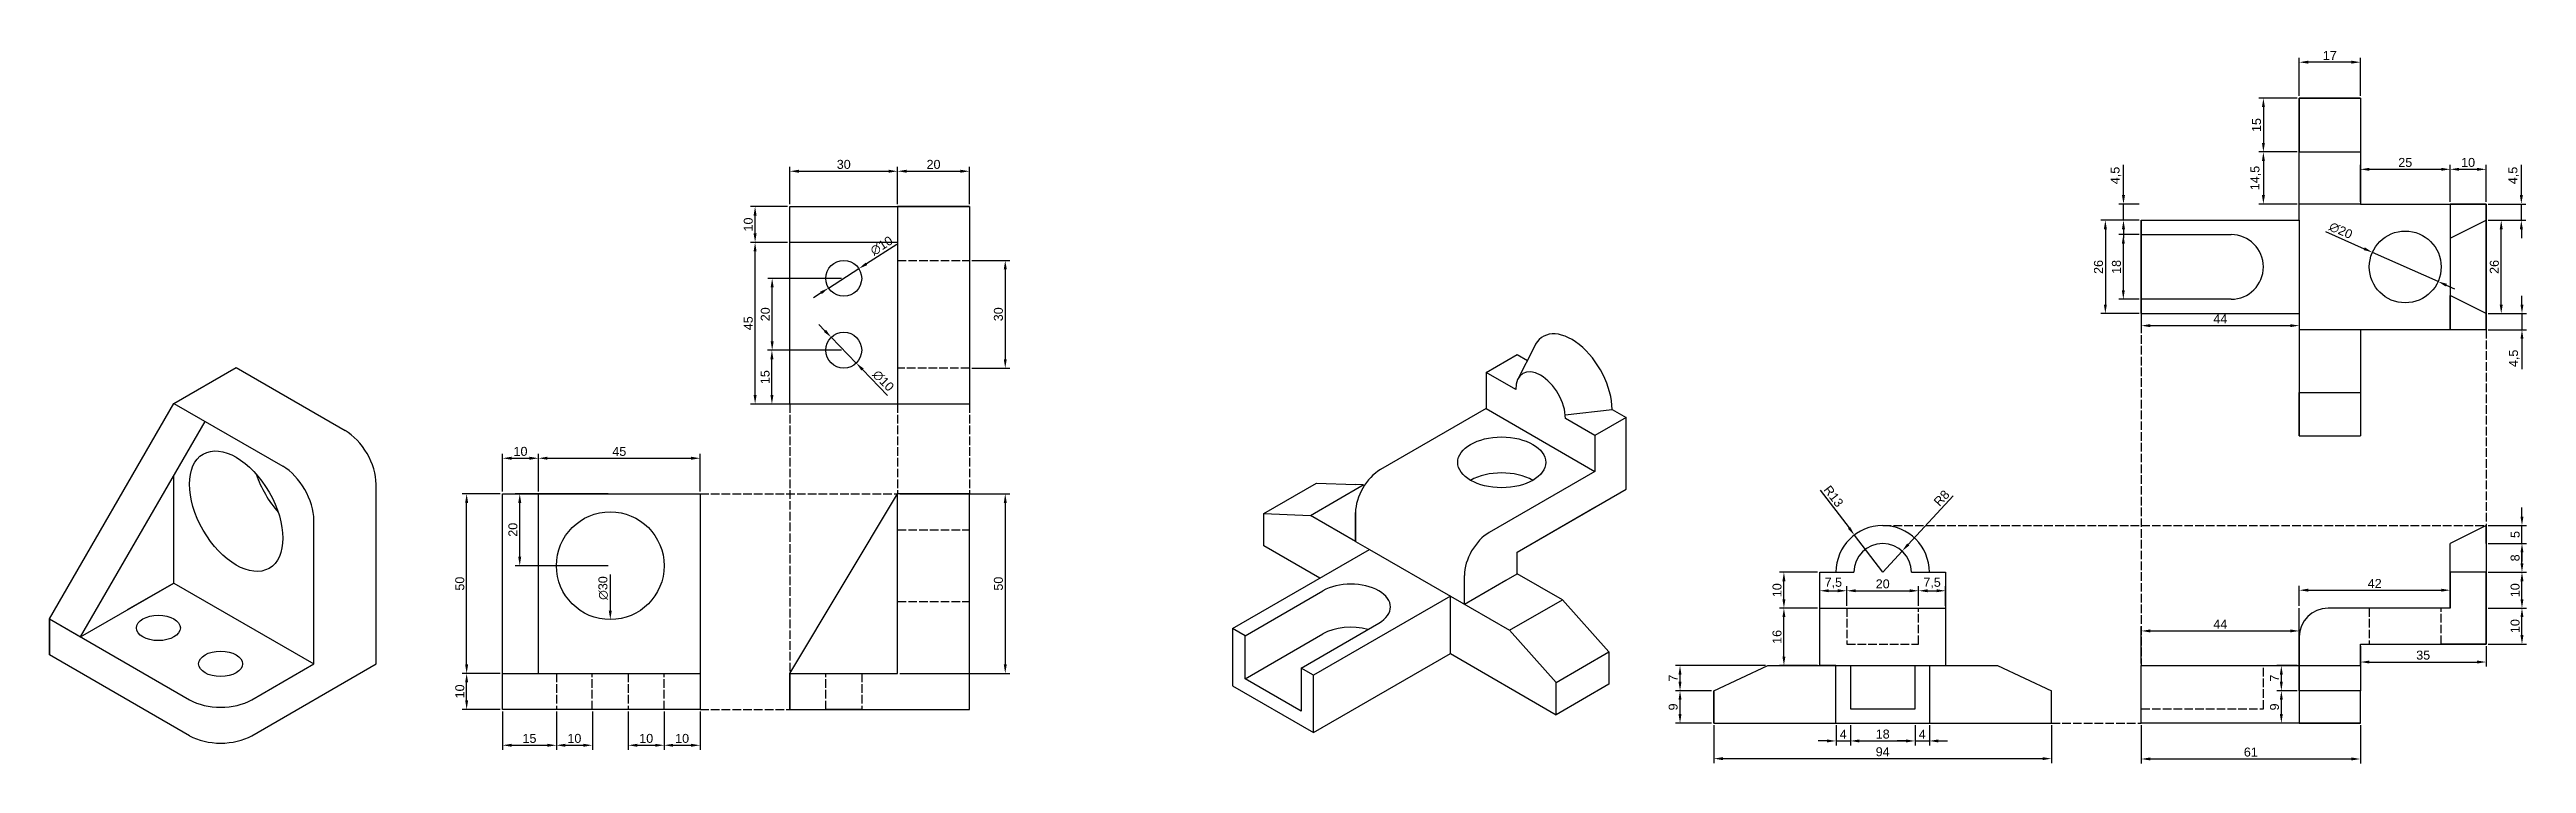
# Model space of a CAD drawing. Header units: millimetres. Extents: x 1615 to 2304, y 1947 to 2146.
import ezdxf

# ---------------------------------------------------------------- set-up
doc = ezdxf.new("R2010")
doc.units = ezdxf.units.MM
doc.header["$LTSCALE"] = 0.2
doc.linetypes.add('ACAD_ISO02W100', pattern=[15, 12, -3])
doc.layers.add('Acotaciones', color=90, linetype='Continuous')
doc.styles.get("Standard").update_dxf_attribs({"font": 'arial.ttf'})
doc.dimstyles.new('ISO-25', dxfattribs={"dimtxt": 2.5, "dimasz": 2.5, "dimexe": 1.25, "dimexo": 0.625, "dimtad": 1, "dimtxsty": 'Standard', "dimcen": 2.5, "dimadec": 0, "dimazin": 0, "dimtfac": 1, "dimtmove": 0, "dimatfit": 3, "dimfxl": 1, "dimarcsym": 0})

msp = doc.modelspace()

# ---------------------------------------------------------------- blocks, each defined once
blk = doc.blocks.new('*D4')
at = {"layer": 'Acotaciones', "color": 0, "lineweight": -2, "transparency": 16777216}
for p, q in [((1820.72, 2103.11), (1820.72, 2113.55)), ((1823.22, 2112.3), (1848.22, 2112.3)), ((1850.72, 2103.11), (1850.72, 2113.55))]:
    blk.add_line(p, q, dxfattribs=at)
at = {"layer": 'Acotaciones', "color": 0, "transparency": 16777216}
for points in [[(1823.22, 2112.72), (1823.22, 2111.89), (1820.72, 2112.3)], [(1848.22, 2112.72), (1848.22, 2111.89), (1850.72, 2112.3)]]:
    blk.add_solid(points, dxfattribs=at)
at = {"layer": 'Defpoints', "color": 0, "transparency": 16777216}
for p in [(1850.72, 2112.3), (1820.72, 2102.48), (1850.72, 2102.48)]:
    blk.add_point(p, dxfattribs=at)
at = {"layer": 'Acotaciones', "color": 0, "transparency": 16777216, "insert": (1835.72, 2114.2), "char_height": 2.5, "attachment_point": 5}
blk.add_mtext('30', dxfattribs=at)
blk = doc.blocks.new('*D5')
at = {"layer": 'Acotaciones', "color": 0, "lineweight": -2, "transparency": 16777216}
for p, q in [((1850.72, 2103.11), (1850.72, 2113.55)), ((1853.22, 2112.3), (1868.22, 2112.3)), ((1870.72, 2103.11), (1870.72, 2113.55))]:
    blk.add_line(p, q, dxfattribs=at)
at = {"layer": 'Acotaciones', "color": 0, "transparency": 16777216}
for points in [[(1853.22, 2112.72), (1853.22, 2111.89), (1850.72, 2112.3)], [(1868.22, 2112.72), (1868.22, 2111.89), (1870.72, 2112.3)]]:
    blk.add_solid(points, dxfattribs=at)
at = {"layer": 'Defpoints', "color": 0, "transparency": 16777216}
for p in [(1870.72, 2112.3), (1850.72, 2102.48), (1870.72, 2102.48)]:
    blk.add_point(p, dxfattribs=at)
at = {"layer": 'Acotaciones', "color": 0, "transparency": 16777216, "insert": (1860.72, 2114.2), "char_height": 2.5, "attachment_point": 5}
blk.add_mtext('20', dxfattribs=at)
blk = doc.blocks.new('*D6')
at = {"layer": 'Acotaciones', "color": 0, "lineweight": -2, "transparency": 16777216}
for p, q in [((1820.09, 2092.48), (1809.79, 2092.48)), ((1811.04, 2049.98), (1811.04, 2089.98)), ((1820.09, 2047.48), (1809.79, 2047.48))]:
    blk.add_line(p, q, dxfattribs=at)
at = {"layer": 'Acotaciones', "color": 0, "transparency": 16777216}
for points in [[(1810.62, 2089.98), (1811.45, 2089.98), (1811.04, 2092.48)], [(1810.62, 2049.98), (1811.45, 2049.98), (1811.04, 2047.48)]]:
    blk.add_solid(points, dxfattribs=at)
at = {"layer": 'Defpoints', "color": 0, "transparency": 16777216}
for p in [(1811.04, 2092.48), (1820.72, 2092.48), (1820.72, 2047.48)]:
    blk.add_point(p, dxfattribs=at)
at = {"layer": 'Acotaciones', "color": 0, "transparency": 16777216, "insert": (1809.14, 2069.98), "char_height": 2.5, "attachment_point": 5, "rotation": 90}
blk.add_mtext('45', dxfattribs=at)
blk = doc.blocks.new('*D7')
at = {"layer": 'Acotaciones', "color": 0, "lineweight": -2, "transparency": 16777216}
for p, q in [((1820.09, 2102.48), (1809.79, 2102.48)), ((1811.04, 2094.98), (1811.04, 2099.98)), ((1820.09, 2092.48), (1809.79, 2092.48))]:
    blk.add_line(p, q, dxfattribs=at)
at = {"layer": 'Acotaciones', "color": 0, "transparency": 16777216}
for points in [[(1810.62, 2099.98), (1811.45, 2099.98), (1811.04, 2102.48)], [(1810.62, 2094.98), (1811.45, 2094.98), (1811.04, 2092.48)]]:
    blk.add_solid(points, dxfattribs=at)
at = {"layer": 'Defpoints', "color": 0, "transparency": 16777216}
for p in [(1811.04, 2102.48), (1820.72, 2102.48), (1820.72, 2092.48)]:
    blk.add_point(p, dxfattribs=at)
at = {"layer": 'Acotaciones', "color": 0, "transparency": 16777216, "insert": (1809.14, 2097.48), "char_height": 2.5, "attachment_point": 5, "rotation": 90}
blk.add_mtext('10', dxfattribs=at)
blk = doc.blocks.new('*D8')
at = {"layer": 'Acotaciones', "color": 0, "lineweight": -2, "transparency": 16777216}
for p, q in [((1835.09, 2062.48), (1814.47, 2062.48)), ((1815.72, 2049.98), (1815.72, 2059.98)), ((1835.09, 2047.48), (1814.47, 2047.48))]:
    blk.add_line(p, q, dxfattribs=at)
at = {"layer": 'Acotaciones', "color": 0, "transparency": 16777216}
for points in [[(1815.31, 2059.98), (1816.14, 2059.98), (1815.72, 2062.48)], [(1815.31, 2049.98), (1816.14, 2049.98), (1815.72, 2047.48)]]:
    blk.add_solid(points, dxfattribs=at)
at = {"layer": 'Defpoints', "color": 0, "transparency": 16777216}
for p in [(1815.72, 2062.48), (1835.72, 2062.48), (1835.72, 2047.48)]:
    blk.add_point(p, dxfattribs=at)
at = {"layer": 'Acotaciones', "color": 0, "transparency": 16777216, "insert": (1813.82, 2054.98), "char_height": 2.5, "attachment_point": 5, "rotation": 90}
blk.add_mtext('15', dxfattribs=at)
blk = doc.blocks.new('*D9')
at = {"layer": 'Acotaciones', "color": 0, "lineweight": -2, "transparency": 16777216}
for p, q in [((1835.09, 2082.48), (1814.54, 2082.48)), ((1815.79, 2064.98), (1815.79, 2079.98)), ((1835.09, 2062.48), (1814.54, 2062.48))]:
    blk.add_line(p, q, dxfattribs=at)
at = {"layer": 'Acotaciones', "color": 0, "transparency": 16777216}
for points in [[(1815.37, 2079.98), (1816.21, 2079.98), (1815.79, 2082.48)], [(1815.37, 2064.98), (1816.21, 2064.98), (1815.79, 2062.48)]]:
    blk.add_solid(points, dxfattribs=at)
at = {"layer": 'Defpoints', "color": 0, "transparency": 16777216}
for p in [(1815.79, 2082.48), (1835.72, 2082.48), (1835.72, 2062.48)]:
    blk.add_point(p, dxfattribs=at)
at = {"layer": 'Acotaciones', "color": 0, "transparency": 16777216, "insert": (1813.89, 2072.48), "char_height": 2.5, "attachment_point": 5, "rotation": 90}
blk.add_mtext('20', dxfattribs=at)
blk = doc.blocks.new('*D10')
at = {"layer": 'Acotaciones', "color": 0, "lineweight": -2, "transparency": 16777216}
for p, q in [((1871.34, 2087.48), (1881.94, 2087.48)), ((1880.69, 2084.98), (1880.69, 2059.98)), ((1871.34, 2057.48), (1881.94, 2057.48))]:
    blk.add_line(p, q, dxfattribs=at)
at = {"layer": 'Acotaciones', "color": 0, "transparency": 16777216}
for points in [[(1880.28, 2084.98), (1881.11, 2084.98), (1880.69, 2087.48)], [(1880.28, 2059.98), (1881.11, 2059.98), (1880.69, 2057.48)]]:
    blk.add_solid(points, dxfattribs=at)
at = {"layer": 'Defpoints', "color": 0, "transparency": 16777216}
for p in [(1870.72, 2087.48), (1870.72, 2057.48), (1880.69, 2057.48)]:
    blk.add_point(p, dxfattribs=at)
at = {"layer": 'Acotaciones', "color": 0, "transparency": 16777216, "insert": (1878.79, 2072.48), "char_height": 2.5, "attachment_point": 5, "rotation": 90}
blk.add_mtext('30', dxfattribs=at)
blk = doc.blocks.new('*D11')
at = {"layer": 'Acotaciones', "color": 0, "lineweight": -2, "transparency": 16777216}
for p, q in [((1740.09, 1972.48), (1729.47, 1972.48)), ((1730.72, 1964.98), (1730.72, 1969.98)), ((1740.09, 1962.48), (1729.47, 1962.48))]:
    blk.add_line(p, q, dxfattribs=at)
at = {"layer": 'Acotaciones', "color": 0, "transparency": 16777216}
for points in [[(1730.31, 1969.98), (1731.14, 1969.98), (1730.72, 1972.48)], [(1730.31, 1964.98), (1731.14, 1964.98), (1730.72, 1962.48)]]:
    blk.add_solid(points, dxfattribs=at)
at = {"layer": 'Defpoints', "color": 0, "transparency": 16777216}
for p in [(1730.72, 1972.48), (1740.72, 1972.48), (1740.72, 1962.48)]:
    blk.add_point(p, dxfattribs=at)
at = {"layer": 'Acotaciones', "color": 0, "transparency": 16777216, "insert": (1728.82, 1967.48), "char_height": 2.5, "attachment_point": 5, "rotation": 90}
blk.add_mtext('10', dxfattribs=at)
blk = doc.blocks.new('*D12')
at = {"layer": 'Acotaciones', "color": 0, "lineweight": -2, "transparency": 16777216}
for p, q in [((1740.09, 2022.48), (1729.47, 2022.48)), ((1730.72, 1974.98), (1730.72, 2019.98)), ((1740.09, 1972.48), (1729.47, 1972.48))]:
    blk.add_line(p, q, dxfattribs=at)
at = {"layer": 'Acotaciones', "color": 0, "transparency": 16777216}
for points in [[(1730.31, 2019.98), (1731.14, 2019.98), (1730.72, 2022.48)], [(1730.31, 1974.98), (1731.14, 1974.98), (1730.72, 1972.48)]]:
    blk.add_solid(points, dxfattribs=at)
at = {"layer": 'Defpoints', "color": 0, "transparency": 16777216}
for p in [(1730.72, 2022.48), (1740.72, 2022.48), (1740.72, 1972.48)]:
    blk.add_point(p, dxfattribs=at)
at = {"layer": 'Acotaciones', "color": 0, "transparency": 16777216, "insert": (1728.82, 1997.48), "char_height": 2.5, "attachment_point": 5, "rotation": 90}
blk.add_mtext('50', dxfattribs=at)
blk = doc.blocks.new('*D13')
at = {"layer": 'Acotaciones', "color": 0, "lineweight": -2, "transparency": 16777216}
for p, q in [((1740.72, 2023.11), (1740.72, 2033.65)), ((1743.22, 2032.4), (1748.22, 2032.4)), ((1750.72, 2023.11), (1750.72, 2033.65))]:
    blk.add_line(p, q, dxfattribs=at)
at = {"layer": 'Acotaciones', "color": 0, "transparency": 16777216}
for points in [[(1743.22, 2032.82), (1743.22, 2031.98), (1740.72, 2032.4)], [(1748.22, 2032.82), (1748.22, 2031.98), (1750.72, 2032.4)]]:
    blk.add_solid(points, dxfattribs=at)
at = {"layer": 'Defpoints', "color": 0, "transparency": 16777216}
for p in [(1750.72, 2032.4), (1740.72, 2022.48), (1750.72, 2022.48)]:
    blk.add_point(p, dxfattribs=at)
at = {"layer": 'Acotaciones', "color": 0, "transparency": 16777216, "insert": (1745.72, 2034.3), "char_height": 2.5, "attachment_point": 5}
blk.add_mtext('10', dxfattribs=at)
blk = doc.blocks.new('*D14')
at = {"layer": 'Acotaciones', "color": 0, "lineweight": -2, "transparency": 16777216}
for p, q in [((1750.72, 2023.11), (1750.72, 2033.65)), ((1753.22, 2032.4), (1793.22, 2032.4)), ((1795.72, 2023.11), (1795.72, 2033.65))]:
    blk.add_line(p, q, dxfattribs=at)
at = {"layer": 'Acotaciones', "color": 0, "transparency": 16777216}
for points in [[(1753.22, 2032.82), (1753.22, 2031.98), (1750.72, 2032.4)], [(1793.22, 2032.82), (1793.22, 2031.98), (1795.72, 2032.4)]]:
    blk.add_solid(points, dxfattribs=at)
at = {"layer": 'Defpoints', "color": 0, "transparency": 16777216}
for p in [(1795.72, 2032.4), (1750.72, 2022.48), (1795.72, 2022.48)]:
    blk.add_point(p, dxfattribs=at)
at = {"layer": 'Acotaciones', "color": 0, "transparency": 16777216, "insert": (1773.22, 2034.29), "char_height": 2.5, "attachment_point": 5}
blk.add_mtext('45', dxfattribs=at)
blk = doc.blocks.new('*D15')
at = {"layer": 'Acotaciones', "color": 0, "lineweight": -2, "transparency": 16777216}
for p, q in [((1770.09, 2022.48), (1744.26, 2022.48)), ((1745.51, 2004.98), (1745.51, 2019.98)), ((1770.09, 2002.48), (1744.26, 2002.48))]:
    blk.add_line(p, q, dxfattribs=at)
at = {"layer": 'Acotaciones', "color": 0, "transparency": 16777216}
for points in [[(1745.09, 2019.98), (1745.92, 2019.98), (1745.51, 2022.48)], [(1745.09, 2004.98), (1745.92, 2004.98), (1745.51, 2002.48)]]:
    blk.add_solid(points, dxfattribs=at)
at = {"layer": 'Defpoints', "color": 0, "transparency": 16777216}
for p in [(1745.51, 2022.48), (1770.72, 2022.48), (1770.72, 2002.48)]:
    blk.add_point(p, dxfattribs=at)
at = {"layer": 'Acotaciones', "color": 0, "transparency": 16777216, "insert": (1743.61, 2012.48), "char_height": 2.5, "attachment_point": 5, "rotation": 90}
blk.add_mtext('20', dxfattribs=at)
blk = doc.blocks.new('*D17')
at = {"layer": 'Acotaciones', "color": 0, "lineweight": -2, "transparency": 16777216}
for p, q in [((1740.72, 1961.86), (1740.72, 1951.24)), ((1755.72, 1961.86), (1755.72, 1951.24)), ((1743.22, 1952.49), (1753.22, 1952.49))]:
    blk.add_line(p, q, dxfattribs=at)
at = {"layer": 'Acotaciones', "color": 0, "transparency": 16777216}
for points in [[(1743.22, 1952.9), (1743.22, 1952.07), (1740.72, 1952.49)], [(1753.22, 1952.9), (1753.22, 1952.07), (1755.72, 1952.49)]]:
    blk.add_solid(points, dxfattribs=at)
at = {"layer": 'Defpoints', "color": 0, "transparency": 16777216}
for p in [(1740.72, 1962.48), (1755.72, 1962.48), (1755.72, 1952.49)]:
    blk.add_point(p, dxfattribs=at)
at = {"layer": 'Acotaciones', "color": 0, "transparency": 16777216, "insert": (1748.22, 1954.39), "char_height": 2.5, "attachment_point": 5}
blk.add_mtext('15', dxfattribs=at)
blk = doc.blocks.new('*D18')
at = {"layer": 'Acotaciones', "color": 0, "lineweight": -2, "transparency": 16777216}
for p, q in [((1755.72, 1961.86), (1755.72, 1951.24)), ((1765.72, 1961.86), (1765.72, 1951.24)), ((1758.22, 1952.49), (1763.22, 1952.49))]:
    blk.add_line(p, q, dxfattribs=at)
at = {"layer": 'Acotaciones', "color": 0, "transparency": 16777216}
for points in [[(1758.22, 1952.9), (1758.22, 1952.07), (1755.72, 1952.49)], [(1763.22, 1952.9), (1763.22, 1952.07), (1765.72, 1952.49)]]:
    blk.add_solid(points, dxfattribs=at)
at = {"layer": 'Defpoints', "color": 0, "transparency": 16777216}
for p in [(1755.72, 1962.48), (1765.72, 1962.48), (1765.72, 1952.49)]:
    blk.add_point(p, dxfattribs=at)
at = {"layer": 'Acotaciones', "color": 0, "transparency": 16777216, "insert": (1760.72, 1954.39), "char_height": 2.5, "attachment_point": 5}
blk.add_mtext('10', dxfattribs=at)
blk = doc.blocks.new('*D20')
at = {"layer": 'Acotaciones', "color": 0, "lineweight": -2, "transparency": 16777216}
for p, q in [((1775.72, 1961.86), (1775.72, 1951.24)), ((1785.72, 1961.86), (1785.72, 1951.24)), ((1778.22, 1952.49), (1783.22, 1952.49))]:
    blk.add_line(p, q, dxfattribs=at)
at = {"layer": 'Acotaciones', "color": 0, "transparency": 16777216}
for points in [[(1778.22, 1952.9), (1778.22, 1952.07), (1775.72, 1952.49)], [(1783.22, 1952.9), (1783.22, 1952.07), (1785.72, 1952.49)]]:
    blk.add_solid(points, dxfattribs=at)
at = {"layer": 'Defpoints', "color": 0, "transparency": 16777216}
for p in [(1775.72, 1962.48), (1785.72, 1962.48), (1785.72, 1952.49)]:
    blk.add_point(p, dxfattribs=at)
at = {"layer": 'Acotaciones', "color": 0, "transparency": 16777216, "insert": (1780.72, 1954.39), "char_height": 2.5, "attachment_point": 5}
blk.add_mtext('10', dxfattribs=at)
blk = doc.blocks.new('*D21')
at = {"layer": 'Acotaciones', "color": 0, "lineweight": -2, "transparency": 16777216}
for p, q in [((1785.72, 1961.86), (1785.72, 1951.24)), ((1795.72, 1961.86), (1795.72, 1951.24)), ((1788.22, 1952.49), (1793.22, 1952.49))]:
    blk.add_line(p, q, dxfattribs=at)
at = {"layer": 'Acotaciones', "color": 0, "transparency": 16777216}
for points in [[(1788.22, 1952.9), (1788.22, 1952.07), (1785.72, 1952.49)], [(1793.22, 1952.9), (1793.22, 1952.07), (1795.72, 1952.49)]]:
    blk.add_solid(points, dxfattribs=at)
at = {"layer": 'Defpoints', "color": 0, "transparency": 16777216}
for p in [(1785.72, 1962.48), (1795.72, 1962.48), (1795.72, 1952.49)]:
    blk.add_point(p, dxfattribs=at)
at = {"layer": 'Acotaciones', "color": 0, "transparency": 16777216, "insert": (1790.72, 1954.39), "char_height": 2.5, "attachment_point": 5}
blk.add_mtext('10', dxfattribs=at)
blk = doc.blocks.new('*D22')
at = {"layer": 'Acotaciones', "color": 0, "lineweight": -2, "transparency": 16777216}
for p, q in [((1851.34, 2022.48), (1881.94, 2022.48)), ((1880.69, 2019.98), (1880.69, 1974.98)), ((1851.34, 1972.48), (1881.94, 1972.48))]:
    blk.add_line(p, q, dxfattribs=at)
at = {"layer": 'Acotaciones', "color": 0, "transparency": 16777216}
for points in [[(1880.28, 2019.98), (1881.11, 2019.98), (1880.69, 2022.48)], [(1880.28, 1974.98), (1881.11, 1974.98), (1880.69, 1972.48)]]:
    blk.add_solid(points, dxfattribs=at)
at = {"layer": 'Defpoints', "color": 0, "transparency": 16777216}
for p in [(1850.72, 2022.48), (1850.72, 1972.48), (1880.69, 1972.48)]:
    blk.add_point(p, dxfattribs=at)
at = {"layer": 'Acotaciones', "color": 0, "transparency": 16777216, "insert": (1878.79, 1997.48), "char_height": 2.5, "attachment_point": 5, "rotation": 90}
blk.add_mtext('50', dxfattribs=at)
blk = doc.blocks.new('*D23')
at = {"layer": 'Acotaciones', "color": 0, "lineweight": -2, "transparency": 16777216}
for p, q in [((2144.61, 2021.97), (2132.11, 2008.39)), ((2125, 2000.66), (2130.41, 2006.55))]:
    blk.add_line(p, q, dxfattribs=at)
at = {"layer": 'Acotaciones', "color": 0, "transparency": 16777216}
blk.add_solid([(2131.8, 2008.67), (2132.41, 2008.11), (2130.41, 2006.55)], dxfattribs=at)
at = {"layer": 'Defpoints', "color": 0, "transparency": 16777216}
for p in [(2125, 2000.66), (2130.41, 2006.55)]:
    blk.add_point(p, dxfattribs=at)
at = {"layer": 'Acotaciones', "color": 0, "transparency": 16777216, "insert": (2141.42, 2021.31), "char_height": 2.5, "attachment_point": 5, "rotation": 47.36859}
blk.add_mtext('R8', dxfattribs=at)
blk = doc.blocks.new('*D24')
at = {"layer": 'Acotaciones', "color": 0, "lineweight": -2, "transparency": 16777216}
for p, q in [((2107.62, 2023.53), (2115.62, 2013.01)), ((2125, 2000.66), (2117.13, 2011.02))]:
    blk.add_line(p, q, dxfattribs=at)
at = {"layer": 'Acotaciones', "color": 0, "transparency": 16777216}
blk.add_solid([(2115.95, 2013.26), (2115.29, 2012.76), (2117.13, 2011.02)], dxfattribs=at)
at = {"layer": 'Defpoints', "color": 0, "transparency": 16777216}
for p in [(2117.13, 2011.02), (2125, 2000.66)]:
    blk.add_point(p, dxfattribs=at)
at = {"layer": 'Acotaciones', "color": 0, "transparency": 16777216, "insert": (2111.32, 2021.81), "char_height": 2.5, "attachment_point": 5, "rotation": 307.21958}
blk.add_mtext('R13', dxfattribs=at)
blk = doc.blocks.new('*D25')
at = {"layer": 'Acotaciones', "color": 0, "lineweight": -2, "transparency": 16777216}
for p, q in [((2077.37, 1967.66), (2067.32, 1967.66)), ((2077.37, 1958.66), (2067.32, 1958.66)), ((2068.57, 1961.16), (2068.57, 1965.16))]:
    blk.add_line(p, q, dxfattribs=at)
at = {"layer": 'Acotaciones', "color": 0, "transparency": 16777216}
for points in [[(2068.15, 1965.16), (2068.98, 1965.16), (2068.57, 1967.66)], [(2068.15, 1961.16), (2068.98, 1961.16), (2068.57, 1958.66)]]:
    blk.add_solid(points, dxfattribs=at)
at = {"layer": 'Defpoints', "color": 0, "transparency": 16777216}
for p in [(2068.57, 1967.66), (2078, 1967.66), (2078, 1958.66)]:
    blk.add_point(p, dxfattribs=at)
at = {"layer": 'Acotaciones', "color": 0, "transparency": 16777216, "insert": (2066.66, 1963.16), "char_height": 2.5, "attachment_point": 5, "rotation": 90}
blk.add_mtext('9', dxfattribs=at)
blk = doc.blocks.new('*D26')
at = {"layer": 'Acotaciones', "color": 0, "lineweight": -2, "transparency": 16777216}
for p, q in [((2092.37, 1974.66), (2067.32, 1974.66)), ((2077.37, 1967.66), (2067.32, 1967.66)), ((2068.57, 1970.16), (2068.57, 1972.16))]:
    blk.add_line(p, q, dxfattribs=at)
at = {"layer": 'Acotaciones', "color": 0, "transparency": 16777216}
for points in [[(2068.15, 1972.16), (2068.98, 1972.16), (2068.57, 1974.66)], [(2068.15, 1970.16), (2068.98, 1970.16), (2068.57, 1967.66)]]:
    blk.add_solid(points, dxfattribs=at)
at = {"layer": 'Defpoints', "color": 0, "transparency": 16777216}
for p in [(2068.57, 1974.66), (2093, 1974.66), (2078, 1967.66)]:
    blk.add_point(p, dxfattribs=at)
at = {"layer": 'Acotaciones', "color": 0, "transparency": 16777216, "insert": (2066.69, 1971.16), "char_height": 2.5, "attachment_point": 5, "rotation": 90}
blk.add_mtext('7', dxfattribs=at)
blk = doc.blocks.new('*D27')
at = {"layer": 'Acotaciones', "color": 0, "lineweight": -2, "transparency": 16777216}
for p, q in [((2106.87, 1990.66), (2096.25, 1990.66)), ((2097.5, 1977.16), (2097.5, 1988.16)), ((2106.87, 1974.66), (2096.25, 1974.66))]:
    blk.add_line(p, q, dxfattribs=at)
at = {"layer": 'Acotaciones', "color": 0, "transparency": 16777216}
for points in [[(2097.08, 1988.16), (2097.91, 1988.16), (2097.5, 1990.66)], [(2097.08, 1977.16), (2097.91, 1977.16), (2097.5, 1974.66)]]:
    blk.add_solid(points, dxfattribs=at)
at = {"layer": 'Defpoints', "color": 0, "transparency": 16777216}
for p in [(2097.5, 1990.66), (2107.5, 1990.66), (2107.5, 1974.66)]:
    blk.add_point(p, dxfattribs=at)
at = {"layer": 'Acotaciones', "color": 0, "transparency": 16777216, "insert": (2095.59, 1982.66), "char_height": 2.5, "attachment_point": 5, "rotation": 90}
blk.add_mtext('16', dxfattribs=at)
blk = doc.blocks.new('*D28')
at = {"layer": 'Acotaciones', "color": 0, "lineweight": -2, "transparency": 16777216}
for p, q in [((2106.87, 2000.66), (2096.25, 2000.66)), ((2097.5, 1993.16), (2097.5, 1998.16)), ((2106.87, 1990.66), (2096.25, 1990.66))]:
    blk.add_line(p, q, dxfattribs=at)
at = {"layer": 'Acotaciones', "color": 0, "transparency": 16777216}
for points in [[(2097.08, 1998.16), (2097.91, 1998.16), (2097.5, 2000.66)], [(2097.08, 1993.16), (2097.91, 1993.16), (2097.5, 1990.66)]]:
    blk.add_solid(points, dxfattribs=at)
at = {"layer": 'Defpoints', "color": 0, "transparency": 16777216}
for p in [(2097.5, 2000.66), (2107.5, 2000.66), (2107.5, 1990.66)]:
    blk.add_point(p, dxfattribs=at)
at = {"layer": 'Acotaciones', "color": 0, "transparency": 16777216, "insert": (2095.59, 1995.66), "char_height": 2.5, "attachment_point": 5, "rotation": 90}
blk.add_mtext('10', dxfattribs=at)
blk = doc.blocks.new('*D30')
at = {"layer": 'Acotaciones', "color": 0, "lineweight": -2, "transparency": 16777216}
for p, q in [((2107.5, 1991.29), (2107.5, 1996.75)), ((2110, 1995.5), (2112.5, 1995.5)), ((2115, 1991.29), (2115, 1996.75))]:
    blk.add_line(p, q, dxfattribs=at)
at = {"layer": 'Acotaciones', "color": 0, "transparency": 16777216}
for points in [[(2110, 1995.92), (2110, 1995.09), (2107.5, 1995.5)], [(2112.5, 1995.92), (2112.5, 1995.09), (2115, 1995.5)]]:
    blk.add_solid(points, dxfattribs=at)
at = {"layer": 'Defpoints', "color": 0, "transparency": 16777216}
for p in [(2115, 1995.5), (2107.5, 1990.66), (2115, 1990.66)]:
    blk.add_point(p, dxfattribs=at)
at = {"layer": 'Acotaciones', "color": 0, "transparency": 16777216, "insert": (2111.25, 1997.63), "char_height": 2.5, "attachment_point": 5}
blk.add_mtext('7,5', dxfattribs=at)
blk = doc.blocks.new('*D31')
at = {"layer": 'Acotaciones', "color": 0, "lineweight": -2, "transparency": 16777216}
for p, q in [((2115, 1991.29), (2115, 1996.75)), ((2117.5, 1995.5), (2132.5, 1995.5)), ((2135, 1991.29), (2135, 1996.75))]:
    blk.add_line(p, q, dxfattribs=at)
at = {"layer": 'Acotaciones', "color": 0, "transparency": 16777216}
for points in [[(2117.5, 1995.92), (2117.5, 1995.09), (2115, 1995.5)], [(2132.5, 1995.92), (2132.5, 1995.09), (2135, 1995.5)]]:
    blk.add_solid(points, dxfattribs=at)
at = {"layer": 'Defpoints', "color": 0, "transparency": 16777216}
for p in [(2135, 1995.5), (2115, 1990.66), (2135, 1990.66)]:
    blk.add_point(p, dxfattribs=at)
at = {"layer": 'Acotaciones', "color": 0, "transparency": 16777216, "insert": (2125, 1997.41), "char_height": 2.5, "attachment_point": 5}
blk.add_mtext('20', dxfattribs=at)
blk = doc.blocks.new('*D32')
at = {"layer": 'Acotaciones', "color": 0, "lineweight": -2, "transparency": 16777216}
for p, q in [((2135, 1991.29), (2135, 1996.75)), ((2137.5, 1995.5), (2140, 1995.5)), ((2142.5, 1991.29), (2142.5, 1996.75))]:
    blk.add_line(p, q, dxfattribs=at)
at = {"layer": 'Acotaciones', "color": 0, "transparency": 16777216}
for points in [[(2137.5, 1995.92), (2137.5, 1995.09), (2135, 1995.5)], [(2140, 1995.92), (2140, 1995.09), (2142.5, 1995.5)]]:
    blk.add_solid(points, dxfattribs=at)
at = {"layer": 'Defpoints', "color": 0, "transparency": 16777216}
for p in [(2142.5, 1995.5), (2135, 1990.66), (2142.5, 1990.66)]:
    blk.add_point(p, dxfattribs=at)
at = {"layer": 'Acotaciones', "color": 0, "transparency": 16777216, "insert": (2138.75, 1997.63), "char_height": 2.5, "attachment_point": 5}
blk.add_mtext('7,5', dxfattribs=at)
blk = doc.blocks.new('*D38')
at = {"layer": 'Acotaciones', "color": 0, "lineweight": -2, "transparency": 16777216}
for p, q in [((2109.5, 1953.69), (2107, 1953.69)), ((2112, 1958.04), (2112, 1952.44)), ((2112, 1953.69), (2116, 1953.69)), ((2116, 1958.04), (2116, 1952.44)), ((2118.5, 1953.69), (2121, 1953.69))]:
    blk.add_line(p, q, dxfattribs=at)
at = {"layer": 'Acotaciones', "color": 0, "transparency": 16777216}
for points in [[(2109.5, 1954.11), (2109.5, 1953.27), (2112, 1953.69)], [(2118.5, 1954.11), (2118.5, 1953.27), (2116, 1953.69)]]:
    blk.add_solid(points, dxfattribs=at)
at = {"layer": 'Defpoints', "color": 0, "transparency": 16777216}
for p in [(2112, 1958.66), (2116, 1958.66), (2116, 1953.69)]:
    blk.add_point(p, dxfattribs=at)
at = {"layer": 'Acotaciones', "color": 0, "transparency": 16777216, "insert": (2114, 1955.56), "char_height": 2.5, "attachment_point": 5}
blk.add_mtext('4', dxfattribs=at)
blk = doc.blocks.new('*D39')
at = {"layer": 'Acotaciones', "color": 0, "lineweight": -2, "transparency": 16777216}
for p, q in [((2116, 1958.04), (2116, 1952.44)), ((2118.5, 1953.69), (2131.5, 1953.69)), ((2134, 1958.04), (2134, 1952.44))]:
    blk.add_line(p, q, dxfattribs=at)
at = {"layer": 'Acotaciones', "color": 0, "transparency": 16777216}
for points in [[(2118.5, 1954.11), (2118.5, 1953.27), (2116, 1953.69)], [(2131.5, 1954.11), (2131.5, 1953.27), (2134, 1953.69)]]:
    blk.add_solid(points, dxfattribs=at)
at = {"layer": 'Defpoints', "color": 0, "transparency": 16777216}
for p in [(2116, 1958.66), (2134, 1958.66), (2134, 1953.69)]:
    blk.add_point(p, dxfattribs=at)
at = {"layer": 'Acotaciones', "color": 0, "transparency": 16777216, "insert": (2125, 1955.59), "char_height": 2.5, "attachment_point": 5}
blk.add_mtext('18', dxfattribs=at)
blk = doc.blocks.new('*D40')
at = {"layer": 'Acotaciones', "color": 0, "lineweight": -2, "transparency": 16777216}
for p, q in [((2131.5, 1953.69), (2129, 1953.69)), ((2134, 1958.04), (2134, 1952.44)), ((2134, 1953.69), (2138, 1953.69)), ((2138, 1958.04), (2138, 1952.44)), ((2140.5, 1953.69), (2143, 1953.69))]:
    blk.add_line(p, q, dxfattribs=at)
at = {"layer": 'Acotaciones', "color": 0, "transparency": 16777216}
for points in [[(2131.5, 1954.11), (2131.5, 1953.27), (2134, 1953.69)], [(2140.5, 1954.11), (2140.5, 1953.27), (2138, 1953.69)]]:
    blk.add_solid(points, dxfattribs=at)
at = {"layer": 'Defpoints', "color": 0, "transparency": 16777216}
for p in [(2134, 1958.66), (2138, 1958.66), (2138, 1953.69)]:
    blk.add_point(p, dxfattribs=at)
at = {"layer": 'Acotaciones', "color": 0, "transparency": 16777216, "insert": (2136, 1955.56), "char_height": 2.5, "attachment_point": 5}
blk.add_mtext('4', dxfattribs=at)
blk = doc.blocks.new('*D41')
at = {"layer": 'Acotaciones', "color": 0, "lineweight": -2, "transparency": 16777216}
for p, q in [((2078, 1958.04), (2078, 1947.52)), ((2172, 1958.04), (2172, 1947.52)), ((2080.5, 1948.77), (2169.5, 1948.77))]:
    blk.add_line(p, q, dxfattribs=at)
at = {"layer": 'Acotaciones', "color": 0, "transparency": 16777216}
for points in [[(2080.5, 1949.18), (2080.5, 1948.35), (2078, 1948.77)], [(2169.5, 1949.18), (2169.5, 1948.35), (2172, 1948.77)]]:
    blk.add_solid(points, dxfattribs=at)
at = {"layer": 'Defpoints', "color": 0, "transparency": 16777216}
for p in [(2078, 1958.66), (2172, 1958.66), (2172, 1948.77)]:
    blk.add_point(p, dxfattribs=at)
at = {"layer": 'Acotaciones', "color": 0, "transparency": 16777216, "insert": (2125, 1950.67), "char_height": 2.5, "attachment_point": 5}
blk.add_mtext('94', dxfattribs=at)
blk = doc.blocks.new('*D42')
at = {"layer": 'Acotaciones', "color": 0, "lineweight": -2, "transparency": 16777216}
for p, q in [((2197, 1975.29), (2197, 1985.57)), ((2199.5, 1984.32), (2238.5, 1984.32)), ((2241, 1975.29), (2241, 1985.57))]:
    blk.add_line(p, q, dxfattribs=at)
at = {"layer": 'Acotaciones', "color": 0, "transparency": 16777216}
for points in [[(2199.5, 1984.74), (2199.5, 1983.91), (2197, 1984.32)], [(2238.5, 1984.74), (2238.5, 1983.91), (2241, 1984.32)]]:
    blk.add_solid(points, dxfattribs=at)
at = {"layer": 'Defpoints', "color": 0, "transparency": 16777216}
for p in [(2241, 1984.32), (2197, 1974.66), (2241, 1974.66)]:
    blk.add_point(p, dxfattribs=at)
at = {"layer": 'Acotaciones', "color": 0, "transparency": 16777216, "insert": (2219, 1986.2), "char_height": 2.5, "attachment_point": 5}
blk.add_mtext('44', dxfattribs=at)
blk = doc.blocks.new('*D43')
at = {"layer": 'Acotaciones', "color": 0, "lineweight": -2, "transparency": 16777216}
for p, q in [((2241, 1991.29), (2241, 1996.91)), ((2243.5, 1995.66), (2280.5, 1995.66)), ((2283, 1991.29), (2283, 1996.91))]:
    blk.add_line(p, q, dxfattribs=at)
at = {"layer": 'Acotaciones', "color": 0, "transparency": 16777216}
for points in [[(2243.5, 1996.08), (2243.5, 1995.25), (2241, 1995.66)], [(2280.5, 1996.08), (2280.5, 1995.25), (2283, 1995.66)]]:
    blk.add_solid(points, dxfattribs=at)
at = {"layer": 'Defpoints', "color": 0, "transparency": 16777216}
for p in [(2283, 1995.66), (2241, 1990.66), (2283, 1990.66)]:
    blk.add_point(p, dxfattribs=at)
at = {"layer": 'Acotaciones', "color": 0, "transparency": 16777216, "insert": (2262, 1997.54), "char_height": 2.5, "attachment_point": 5}
blk.add_mtext('42', dxfattribs=at)
blk = doc.blocks.new('*D44')
at = {"layer": 'Acotaciones', "color": 0, "lineweight": -2, "transparency": 16777216}
for p, q in [((2293.62, 1990.66), (2304.25, 1990.66)), ((2303, 1983.16), (2303, 1988.16)), ((2293.62, 1980.66), (2304.25, 1980.66))]:
    blk.add_line(p, q, dxfattribs=at)
at = {"layer": 'Acotaciones', "color": 0, "transparency": 16777216}
for points in [[(2302.58, 1988.16), (2303.41, 1988.16), (2303, 1990.66)], [(2302.58, 1983.16), (2303.41, 1983.16), (2303, 1980.66)]]:
    blk.add_solid(points, dxfattribs=at)
at = {"layer": 'Defpoints', "color": 0, "transparency": 16777216}
for p in [(2293, 1990.66), (2303, 1990.66), (2293, 1980.66)]:
    blk.add_point(p, dxfattribs=at)
at = {"layer": 'Acotaciones', "color": 0, "transparency": 16777216, "insert": (2301.09, 1985.66), "char_height": 2.5, "attachment_point": 5, "rotation": 90}
blk.add_mtext('10', dxfattribs=at)
blk = doc.blocks.new('*D45')
at = {"layer": 'Acotaciones', "color": 0, "lineweight": -2, "transparency": 16777216}
for p, q in [((2293.62, 2000.66), (2304.25, 2000.66)), ((2303, 1993.16), (2303, 1998.16)), ((2293.62, 1990.66), (2304.25, 1990.66))]:
    blk.add_line(p, q, dxfattribs=at)
at = {"layer": 'Acotaciones', "color": 0, "transparency": 16777216}
for points in [[(2302.58, 1998.16), (2303.41, 1998.16), (2303, 2000.66)], [(2302.58, 1993.16), (2303.41, 1993.16), (2303, 1990.66)]]:
    blk.add_solid(points, dxfattribs=at)
at = {"layer": 'Defpoints', "color": 0, "transparency": 16777216}
for p in [(2293, 2000.66), (2303, 2000.66), (2293, 1990.66)]:
    blk.add_point(p, dxfattribs=at)
at = {"layer": 'Acotaciones', "color": 0, "transparency": 16777216, "insert": (2301.09, 1995.66), "char_height": 2.5, "attachment_point": 5, "rotation": 90}
blk.add_mtext('10', dxfattribs=at)
blk = doc.blocks.new('*D46')
at = {"layer": 'Acotaciones', "color": 0, "lineweight": -2, "transparency": 16777216}
for p, q in [((2293.62, 2008.66), (2304.25, 2008.66)), ((2293.62, 2000.66), (2304.25, 2000.66)), ((2303, 2003.16), (2303, 2006.16))]:
    blk.add_line(p, q, dxfattribs=at)
at = {"layer": 'Acotaciones', "color": 0, "transparency": 16777216}
for points in [[(2302.58, 2006.16), (2303.41, 2006.16), (2303, 2008.66)], [(2302.58, 2003.16), (2303.41, 2003.16), (2303, 2000.66)]]:
    blk.add_solid(points, dxfattribs=at)
at = {"layer": 'Defpoints', "color": 0, "transparency": 16777216}
for p in [(2293, 2008.66), (2303, 2008.66), (2293, 2000.66)]:
    blk.add_point(p, dxfattribs=at)
at = {"layer": 'Acotaciones', "color": 0, "transparency": 16777216, "insert": (2301.09, 2004.66), "char_height": 2.5, "attachment_point": 5, "rotation": 90}
blk.add_mtext('8', dxfattribs=at)
blk = doc.blocks.new('*D47')
at = {"layer": 'Acotaciones', "color": 0, "lineweight": -2, "transparency": 16777216}
for p, q in [((2303, 2016.16), (2303, 2018.66)), ((2293.62, 2013.66), (2304.25, 2013.66)), ((2293.62, 2008.66), (2304.25, 2008.66)), ((2303, 2008.66), (2303, 2013.66)), ((2303, 2006.16), (2303, 2003.66))]:
    blk.add_line(p, q, dxfattribs=at)
at = {"layer": 'Acotaciones', "color": 0, "transparency": 16777216}
for points in [[(2302.58, 2016.16), (2303.41, 2016.16), (2303, 2013.66)], [(2302.58, 2006.16), (2303.41, 2006.16), (2303, 2008.66)]]:
    blk.add_solid(points, dxfattribs=at)
at = {"layer": 'Defpoints', "color": 0, "transparency": 16777216}
for p in [(2293, 2013.66), (2293, 2008.66), (2303, 2013.66)]:
    blk.add_point(p, dxfattribs=at)
at = {"layer": 'Acotaciones', "color": 0, "transparency": 16777216, "insert": (2301.1, 2011.16), "char_height": 2.5, "attachment_point": 5, "rotation": 90}
blk.add_mtext('5', dxfattribs=at)
blk = doc.blocks.new('*D48')
at = {"layer": 'Acotaciones', "color": 0, "lineweight": -2, "transparency": 16777216}
for p, q in [((2258, 1980.04), (2258, 1974.41)), ((2293, 1980.04), (2293, 1974.41)), ((2260.5, 1975.66), (2290.5, 1975.66))]:
    blk.add_line(p, q, dxfattribs=at)
at = {"layer": 'Acotaciones', "color": 0, "transparency": 16777216}
for points in [[(2260.5, 1976.08), (2260.5, 1975.25), (2258, 1975.66)], [(2290.5, 1976.08), (2290.5, 1975.25), (2293, 1975.66)]]:
    blk.add_solid(points, dxfattribs=at)
at = {"layer": 'Defpoints', "color": 0, "transparency": 16777216}
for p in [(2258, 1980.66), (2293, 1980.66), (2293, 1975.66)]:
    blk.add_point(p, dxfattribs=at)
at = {"layer": 'Acotaciones', "color": 0, "transparency": 16777216, "insert": (2275.5, 1977.57), "char_height": 2.5, "attachment_point": 5}
blk.add_mtext('35', dxfattribs=at)
blk = doc.blocks.new('*D49')
at = {"layer": 'Acotaciones', "color": 0, "lineweight": -2, "transparency": 16777216}
for p, q in [((2240.37, 1967.66), (2234.75, 1967.66)), ((2240.37, 1958.66), (2234.75, 1958.66)), ((2236, 1961.16), (2236, 1965.16))]:
    blk.add_line(p, q, dxfattribs=at)
at = {"layer": 'Acotaciones', "color": 0, "transparency": 16777216}
for points in [[(2235.58, 1965.16), (2236.41, 1965.16), (2236, 1967.66)], [(2235.58, 1961.16), (2236.41, 1961.16), (2236, 1958.66)]]:
    blk.add_solid(points, dxfattribs=at)
at = {"layer": 'Defpoints', "color": 0, "transparency": 16777216}
for p in [(2236, 1967.66), (2241, 1967.66), (2241, 1958.66)]:
    blk.add_point(p, dxfattribs=at)
at = {"layer": 'Acotaciones', "color": 0, "transparency": 16777216, "insert": (2234.09, 1963.16), "char_height": 2.5, "attachment_point": 5, "rotation": 90}
blk.add_mtext('9', dxfattribs=at)
blk = doc.blocks.new('*D50')
at = {"layer": 'Acotaciones', "color": 0, "lineweight": -2, "transparency": 16777216}
for p, q in [((2240.37, 1974.66), (2234.75, 1974.66)), ((2240.37, 1967.66), (2234.75, 1967.66)), ((2236, 1970.16), (2236, 1972.16))]:
    blk.add_line(p, q, dxfattribs=at)
at = {"layer": 'Acotaciones', "color": 0, "transparency": 16777216}
for points in [[(2235.58, 1972.16), (2236.41, 1972.16), (2236, 1974.66)], [(2235.58, 1970.16), (2236.41, 1970.16), (2236, 1967.66)]]:
    blk.add_solid(points, dxfattribs=at)
at = {"layer": 'Defpoints', "color": 0, "transparency": 16777216}
for p in [(2236, 1974.66), (2241, 1974.66), (2241, 1967.66)]:
    blk.add_point(p, dxfattribs=at)
at = {"layer": 'Acotaciones', "color": 0, "transparency": 16777216, "insert": (2234.12, 1971.16), "char_height": 2.5, "attachment_point": 5, "rotation": 90}
blk.add_mtext('7', dxfattribs=at)
blk = doc.blocks.new('*D51')
at = {"layer": 'Acotaciones', "color": 0, "lineweight": -2, "transparency": 16777216}
for p, q in [((2197, 1958.04), (2197, 1947.42)), ((2258, 1958.04), (2258, 1947.42)), ((2199.5, 1948.67), (2255.5, 1948.67))]:
    blk.add_line(p, q, dxfattribs=at)
at = {"layer": 'Acotaciones', "color": 0, "transparency": 16777216}
for points in [[(2199.5, 1949.09), (2199.5, 1948.26), (2197, 1948.67)], [(2255.5, 1949.09), (2255.5, 1948.26), (2258, 1948.67)]]:
    blk.add_solid(points, dxfattribs=at)
at = {"layer": 'Defpoints', "color": 0, "transparency": 16777216}
for p in [(2197, 1958.66), (2258, 1958.66), (2258, 1948.67)]:
    blk.add_point(p, dxfattribs=at)
at = {"layer": 'Acotaciones', "color": 0, "transparency": 16777216, "insert": (2227.5, 1950.58), "char_height": 2.5, "attachment_point": 5}
blk.add_mtext('61', dxfattribs=at)
blk = doc.blocks.new('*D53')
at = {"layer": 'Acotaciones', "color": 0, "lineweight": -2, "transparency": 16777216}
for p, q in [((2248.31, 2095.51), (2259.07, 2090.74)), ((2279.64, 2081.61), (2261.36, 2089.72)), ((2281.92, 2080.59), (2284.21, 2079.58))]:
    blk.add_line(p, q, dxfattribs=at)
at = {"layer": 'Acotaciones', "color": 0, "transparency": 16777216}
for points in [[(2259.24, 2091.12), (2258.9, 2090.36), (2261.36, 2089.72)], [(2282.09, 2080.97), (2281.75, 2080.21), (2279.64, 2081.61)]]:
    blk.add_solid(points, dxfattribs=at)
at = {"layer": 'Defpoints', "color": 0, "transparency": 16777216}
for p in [(2261.36, 2089.72), (2279.64, 2081.61)]:
    blk.add_point(p, dxfattribs=at)
at = {"layer": 'Acotaciones', "color": 0, "transparency": 16777216, "insert": (2252.56, 2095.79), "char_height": 2.5, "attachment_point": 5, "rotation": 336.05968}
blk.add_mtext('∅20', dxfattribs=at)
blk = doc.blocks.new('*D56')
at = {"layer": 'Acotaciones', "color": 0, "lineweight": -2, "transparency": 16777216}
for p, q in [((2303, 2075.16), (2303, 2077.66)), ((2293.62, 2072.66), (2304.25, 2072.66)), ((2303, 2072.66), (2303, 2068.16)), ((2293.62, 2068.16), (2304.25, 2068.16)), ((2303, 2065.66), (2303, 2057.24))]:
    blk.add_line(p, q, dxfattribs=at)
at = {"layer": 'Acotaciones', "color": 0, "transparency": 16777216}
for points in [[(2302.58, 2075.16), (2303.41, 2075.16), (2303, 2072.66)], [(2302.58, 2065.66), (2303.41, 2065.66), (2303, 2068.16)]]:
    blk.add_solid(points, dxfattribs=at)
at = {"layer": 'Defpoints', "color": 0, "transparency": 16777216}
for p in [(2293, 2072.66), (2293, 2068.16), (2303, 2068.16)]:
    blk.add_point(p, dxfattribs=at)
at = {"layer": 'Acotaciones', "color": 0, "transparency": 16777216, "insert": (2300.87, 2060.2), "char_height": 2.5, "attachment_point": 5, "rotation": 90}
blk.add_mtext('4,5', dxfattribs=at)
blk = doc.blocks.new('*D57')
at = {"layer": 'Acotaciones', "color": 0, "lineweight": -2, "transparency": 16777216}
for p, q in [((2293.62, 2098.66), (2298.47, 2098.66)), ((2297.22, 2075.16), (2297.22, 2096.16)), ((2293.62, 2072.66), (2298.47, 2072.66))]:
    blk.add_line(p, q, dxfattribs=at)
at = {"layer": 'Acotaciones', "color": 0, "transparency": 16777216}
for points in [[(2296.8, 2096.16), (2297.63, 2096.16), (2297.22, 2098.66)], [(2296.8, 2075.16), (2297.63, 2075.16), (2297.22, 2072.66)]]:
    blk.add_solid(points, dxfattribs=at)
at = {"layer": 'Defpoints', "color": 0, "transparency": 16777216}
for p in [(2293, 2098.66), (2297.22, 2098.66), (2293, 2072.66)]:
    blk.add_point(p, dxfattribs=at)
at = {"layer": 'Acotaciones', "color": 0, "transparency": 16777216, "insert": (2295.31, 2085.66), "char_height": 2.5, "attachment_point": 5, "rotation": 90}
blk.add_mtext('26', dxfattribs=at)
blk = doc.blocks.new('*D58')
at = {"layer": 'Acotaciones', "color": 0, "lineweight": -2, "transparency": 16777216}
for p, q in [((2302.82, 2105.66), (2302.82, 2114.09)), ((2293.62, 2103.16), (2304.07, 2103.16)), ((2293.62, 2098.66), (2304.07, 2098.66)), ((2302.82, 2098.66), (2302.82, 2103.16)), ((2302.82, 2096.16), (2302.82, 2093.66))]:
    blk.add_line(p, q, dxfattribs=at)
at = {"layer": 'Acotaciones', "color": 0, "transparency": 16777216}
for points in [[(2302.41, 2105.66), (2303.24, 2105.66), (2302.82, 2103.16)], [(2302.41, 2096.16), (2303.24, 2096.16), (2302.82, 2098.66)]]:
    blk.add_solid(points, dxfattribs=at)
at = {"layer": 'Defpoints', "color": 0, "transparency": 16777216}
for p in [(2293, 2103.16), (2293, 2098.66), (2302.82, 2103.16)]:
    blk.add_point(p, dxfattribs=at)
at = {"layer": 'Acotaciones', "color": 0, "transparency": 16777216, "insert": (2300.7, 2111.12), "char_height": 2.5, "attachment_point": 5, "rotation": 90}
blk.add_mtext('4,5', dxfattribs=at)
blk = doc.blocks.new('*D59')
at = {"layer": 'Acotaciones', "color": 0, "lineweight": -2, "transparency": 16777216}
for p, q in [((2258, 2103.79), (2258, 2114.09)), ((2260.5, 2112.84), (2280.5, 2112.84)), ((2283, 2103.79), (2283, 2114.09))]:
    blk.add_line(p, q, dxfattribs=at)
at = {"layer": 'Acotaciones', "color": 0, "transparency": 16777216}
for points in [[(2260.5, 2113.25), (2260.5, 2112.42), (2258, 2112.84)], [(2280.5, 2113.25), (2280.5, 2112.42), (2283, 2112.84)]]:
    blk.add_solid(points, dxfattribs=at)
at = {"layer": 'Defpoints', "color": 0, "transparency": 16777216}
for p in [(2283, 2112.84), (2258, 2103.16), (2283, 2103.16)]:
    blk.add_point(p, dxfattribs=at)
at = {"layer": 'Acotaciones', "color": 0, "transparency": 16777216, "insert": (2270.5, 2114.74), "char_height": 2.5, "attachment_point": 5}
blk.add_mtext('25', dxfattribs=at)
blk = doc.blocks.new('*D60')
at = {"layer": 'Acotaciones', "color": 0, "lineweight": -2, "transparency": 16777216}
for p, q in [((2283, 2103.79), (2283, 2114.09)), ((2285.5, 2112.84), (2290.5, 2112.84)), ((2293, 2103.79), (2293, 2114.09))]:
    blk.add_line(p, q, dxfattribs=at)
at = {"layer": 'Acotaciones', "color": 0, "transparency": 16777216}
for points in [[(2285.5, 2113.25), (2285.5, 2112.42), (2283, 2112.84)], [(2290.5, 2113.25), (2290.5, 2112.42), (2293, 2112.84)]]:
    blk.add_solid(points, dxfattribs=at)
at = {"layer": 'Defpoints', "color": 0, "transparency": 16777216}
for p in [(2293, 2112.84), (2283, 2103.16), (2293, 2103.16)]:
    blk.add_point(p, dxfattribs=at)
at = {"layer": 'Acotaciones', "color": 0, "transparency": 16777216, "insert": (2288, 2114.74), "char_height": 2.5, "attachment_point": 5}
blk.add_mtext('10', dxfattribs=at)
blk = doc.blocks.new('*D61')
at = {"layer": 'Acotaciones', "color": 0, "lineweight": -2, "transparency": 16777216}
for p, q in [((2241, 2133.29), (2241, 2143.91)), ((2255.5, 2142.66), (2243.5, 2142.66)), ((2258, 2133.29), (2258, 2143.91))]:
    blk.add_line(p, q, dxfattribs=at)
at = {"layer": 'Acotaciones', "color": 0, "transparency": 16777216}
for points in [[(2243.5, 2143.08), (2243.5, 2142.25), (2241, 2142.66)], [(2255.5, 2143.08), (2255.5, 2142.25), (2258, 2142.66)]]:
    blk.add_solid(points, dxfattribs=at)
at = {"layer": 'Defpoints', "color": 0, "transparency": 16777216}
for p in [(2241, 2142.66), (2241, 2132.66), (2258, 2132.66)]:
    blk.add_point(p, dxfattribs=at)
at = {"layer": 'Acotaciones', "color": 0, "transparency": 16777216, "insert": (2249.5, 2144.54), "char_height": 2.5, "attachment_point": 5}
blk.add_mtext('17', dxfattribs=at)
blk = doc.blocks.new('*D62')
at = {"layer": 'Acotaciones', "color": 0, "lineweight": -2, "transparency": 16777216}
for p, q in [((2240.37, 2132.66), (2229.75, 2132.66)), ((2231, 2130.16), (2231, 2120.16)), ((2240.37, 2117.66), (2229.75, 2117.66))]:
    blk.add_line(p, q, dxfattribs=at)
at = {"layer": 'Acotaciones', "color": 0, "transparency": 16777216}
for points in [[(2230.59, 2130.16), (2231.42, 2130.16), (2231, 2132.66)], [(2230.59, 2120.16), (2231.42, 2120.16), (2231, 2117.66)]]:
    blk.add_solid(points, dxfattribs=at)
at = {"layer": 'Defpoints', "color": 0, "transparency": 16777216}
for p in [(2241, 2132.66), (2231, 2117.66), (2241, 2117.66)]:
    blk.add_point(p, dxfattribs=at)
at = {"layer": 'Acotaciones', "color": 0, "transparency": 16777216, "insert": (2229.1, 2125.16), "char_height": 2.5, "attachment_point": 5, "rotation": 90}
blk.add_mtext('15', dxfattribs=at)
blk = doc.blocks.new('*D63')
at = {"layer": 'Acotaciones', "color": 0, "lineweight": -2, "transparency": 16777216}
for p, q in [((2240.37, 2117.66), (2229.75, 2117.66)), ((2231, 2115.16), (2231, 2105.66)), ((2240.37, 2103.16), (2229.75, 2103.16))]:
    blk.add_line(p, q, dxfattribs=at)
at = {"layer": 'Acotaciones', "color": 0, "transparency": 16777216}
for points in [[(2230.59, 2115.16), (2231.42, 2115.16), (2231, 2117.66)], [(2230.59, 2105.66), (2231.42, 2105.66), (2231, 2103.16)]]:
    blk.add_solid(points, dxfattribs=at)
at = {"layer": 'Defpoints', "color": 0, "transparency": 16777216}
for p in [(2241, 2117.66), (2231, 2103.16), (2241, 2103.16)]:
    blk.add_point(p, dxfattribs=at)
at = {"layer": 'Acotaciones', "color": 0, "transparency": 16777216, "insert": (2228.88, 2110.41), "char_height": 2.5, "attachment_point": 5, "rotation": 90}
blk.add_mtext('14,5', dxfattribs=at)
blk = doc.blocks.new('*D64')
at = {"layer": 'Acotaciones', "color": 0, "lineweight": -2, "transparency": 16777216}
for p, q in [((2197, 2072.04), (2197, 2068.07)), ((2199.5, 2069.32), (2238.5, 2069.32)), ((2241, 2072.04), (2241, 2068.07))]:
    blk.add_line(p, q, dxfattribs=at)
at = {"layer": 'Acotaciones', "color": 0, "transparency": 16777216}
for points in [[(2199.5, 2069.73), (2199.5, 2068.9), (2197, 2069.32)], [(2238.5, 2069.73), (2238.5, 2068.9), (2241, 2069.32)]]:
    blk.add_solid(points, dxfattribs=at)
at = {"layer": 'Defpoints', "color": 0, "transparency": 16777216}
for p in [(2197, 2072.66), (2241, 2072.66), (2241, 2069.32)]:
    blk.add_point(p, dxfattribs=at)
at = {"layer": 'Acotaciones', "color": 0, "transparency": 16777216, "insert": (2219, 2071.19), "char_height": 2.5, "attachment_point": 5}
blk.add_mtext('44', dxfattribs=at)
blk = doc.blocks.new('*D65')
at = {"layer": 'Acotaciones', "color": 0, "lineweight": -2, "transparency": 16777216}
for p, q in [((2192.04, 2105.66), (2192.04, 2114.09)), ((2196.37, 2103.16), (2190.79, 2103.16)), ((2196.37, 2098.66), (2190.79, 2098.66)), ((2192.04, 2098.66), (2192.04, 2103.16)), ((2192.04, 2096.16), (2192.04, 2093.66))]:
    blk.add_line(p, q, dxfattribs=at)
at = {"layer": 'Acotaciones', "color": 0, "transparency": 16777216}
for points in [[(2191.62, 2105.66), (2192.46, 2105.66), (2192.04, 2103.16)], [(2191.62, 2096.16), (2192.46, 2096.16), (2192.04, 2098.66)]]:
    blk.add_solid(points, dxfattribs=at)
at = {"layer": 'Defpoints', "color": 0, "transparency": 16777216}
for p in [(2192.04, 2103.16), (2197, 2103.16), (2197, 2098.66)]:
    blk.add_point(p, dxfattribs=at)
at = {"layer": 'Acotaciones', "color": 0, "transparency": 16777216, "insert": (2189.92, 2111.12), "char_height": 2.5, "attachment_point": 5, "rotation": 90}
blk.add_mtext('4,5', dxfattribs=at)
blk = doc.blocks.new('*D66')
at = {"layer": 'Acotaciones', "color": 0, "lineweight": -2, "transparency": 16777216}
for p, q in [((2196.37, 2098.66), (2185.75, 2098.66)), ((2187, 2096.16), (2187, 2075.16)), ((2196.37, 2072.66), (2185.75, 2072.66))]:
    blk.add_line(p, q, dxfattribs=at)
at = {"layer": 'Acotaciones', "color": 0, "transparency": 16777216}
for points in [[(2186.58, 2096.16), (2187.41, 2096.16), (2187, 2098.66)], [(2186.58, 2075.16), (2187.41, 2075.16), (2187, 2072.66)]]:
    blk.add_solid(points, dxfattribs=at)
at = {"layer": 'Defpoints', "color": 0, "transparency": 16777216}
for p in [(2197, 2098.66), (2187, 2072.66), (2197, 2072.66)]:
    blk.add_point(p, dxfattribs=at)
at = {"layer": 'Acotaciones', "color": 0, "transparency": 16777216, "insert": (2185.09, 2085.66), "char_height": 2.5, "attachment_point": 5, "rotation": 90}
blk.add_mtext('26', dxfattribs=at)
blk = doc.blocks.new('*D67')
at = {"layer": 'Acotaciones', "color": 0, "lineweight": -2, "transparency": 16777216}
for p, q in [((2196.37, 2094.66), (2190.75, 2094.66)), ((2192, 2092.16), (2192, 2079.16)), ((2196.37, 2076.66), (2190.75, 2076.66))]:
    blk.add_line(p, q, dxfattribs=at)
at = {"layer": 'Acotaciones', "color": 0, "transparency": 16777216}
for points in [[(2191.58, 2092.16), (2192.41, 2092.16), (2192, 2094.66)], [(2191.58, 2079.16), (2192.41, 2079.16), (2192, 2076.66)]]:
    blk.add_solid(points, dxfattribs=at)
at = {"layer": 'Defpoints', "color": 0, "transparency": 16777216}
for p in [(2197, 2094.66), (2192, 2076.66), (2197, 2076.66)]:
    blk.add_point(p, dxfattribs=at)
at = {"layer": 'Acotaciones', "color": 0, "transparency": 16777216, "insert": (2190.09, 2085.66), "char_height": 2.5, "attachment_point": 5, "rotation": 90}
blk.add_mtext('18', dxfattribs=at)
blk = doc.blocks.new('*D72')
at = {"layer": 'Acotaciones', "color": 0, "lineweight": -2, "transparency": 16777216}
for p, q in [((1850.5, 2091.93), (1842.04, 2086.52)), ((1831.5, 2079.79), (1839.93, 2085.18)), ((1829.4, 2078.45), (1827.29, 2077.1))]:
    blk.add_line(p, q, dxfattribs=at)
at = {"layer": 'Acotaciones', "color": 0, "transparency": 16777216}
for points in [[(1841.81, 2086.87), (1842.26, 2086.17), (1839.93, 2085.18)], [(1829.17, 2078.8), (1829.62, 2078.1), (1831.5, 2079.79)]]:
    blk.add_solid(points, dxfattribs=at)
at = {"layer": 'Defpoints', "color": 0, "transparency": 16777216}
for p in [(1839.93, 2085.18), (1831.5, 2079.79)]:
    blk.add_point(p, dxfattribs=at)
at = {"layer": 'Acotaciones', "color": 0, "transparency": 16777216, "insert": (1846.26, 2091.56), "char_height": 2.5, "attachment_point": 5, "rotation": 32.57502}
blk.add_mtext('∅10', dxfattribs=at)
blk = doc.blocks.new('*D73')
at = {"layer": 'Acotaciones', "color": 0, "lineweight": -2, "transparency": 16777216}
for p, q in [((1830.49, 2067.86), (1828.75, 2069.66)), ((1832.23, 2066.07), (1839.2, 2058.9)), ((1847.94, 2049.9), (1840.94, 2057.1))]:
    blk.add_line(p, q, dxfattribs=at)
at = {"layer": 'Acotaciones', "color": 0, "transparency": 16777216}
for points in [[(1830.79, 2068.15), (1830.19, 2067.57), (1832.23, 2066.07)], [(1841.24, 2057.4), (1840.64, 2056.81), (1839.2, 2058.9)]]:
    blk.add_solid(points, dxfattribs=at)
at = {"layer": 'Defpoints', "color": 0, "transparency": 16777216}
for p in [(1832.23, 2066.07), (1839.2, 2058.9)]:
    blk.add_point(p, dxfattribs=at)
at = {"layer": 'Acotaciones', "color": 0, "transparency": 16777216, "insert": (1846.73, 2053.98), "char_height": 2.5, "attachment_point": 5, "rotation": 314.172}
blk.add_mtext('∅10', dxfattribs=at)
blk = doc.blocks.new('*D75')
at = {"layer": 'Acotaciones', "color": 0, "lineweight": -2, "transparency": 16777216}
blk.add_line((1770.72, 2000.03), (1770.72, 1989.98), dxfattribs=at)
at = {"layer": 'Acotaciones', "color": 0, "transparency": 16777216}
blk.add_solid([(1770.3, 1989.98), (1771.13, 1989.98), (1770.72, 1987.48)], dxfattribs=at)
at = {"layer": 'Defpoints', "color": 0, "transparency": 16777216}
for p in [(1770.72, 2017.48), (1770.72, 1987.48)]:
    blk.add_point(p, dxfattribs=at)
at = {"layer": 'Acotaciones', "color": 0, "transparency": 16777216, "insert": (1768.74, 1996.26), "char_height": 2.5, "attachment_point": 5, "rotation": 90}
blk.add_mtext('∅30', dxfattribs=at)

# ---------------------------------------------------------------- dimensions: what is measured, and where the dimension line sits
at = {"layer": 'Acotaciones'}
for base, p1, p2, picture, middle in [((2240.996, 2142.664), (2257.996, 2132.664), (2240.996, 2132.664), '*D61', (2249.496, 2144.544)), ((1850.716, 2112.302), (1820.716, 2102.484), (1850.716, 2102.484), '*D4', (1835.716, 2114.204)), ((2282.996, 2112.835), (2257.996, 2103.164), (2282.996, 2103.164), '*D59', (2270.496, 2114.737)), ((2240.996, 2069.317), (2196.996, 2072.664), (2240.996, 2072.664), '*D64', (2218.996, 2071.192)), ((1750.716, 2032.398), (1740.716, 2022.484), (1750.716, 2022.484), '*D13', (1745.716, 2034.3)), ((2114.996, 1995.504), (2107.496, 1990.664), (2114.996, 1990.664), '*D30', (2111.246, 1997.626)), ((2282.996, 1995.664), (2240.996, 1990.664), (2282.996, 1990.664), '*D43', (2261.996, 1997.544)), ((2240.996, 1984.322), (2196.996, 1974.664), (2240.996, 1974.664), '*D42', (2218.996, 1986.197)), ((2292.996, 1975.664), (2257.996, 1980.664), (2292.996, 1980.664), '*D48', (2275.496, 1977.567)), ((1755.716, 1952.487), (1740.716, 1962.484), (1755.716, 1962.484), '*D17', (1748.216, 1954.389)), ((2171.996, 1948.766), (2077.996, 1958.664), (2171.996, 1958.664), '*D41', (2124.996, 1950.667)), ((2115.996, 1953.688), (2111.996, 1958.664), (2115.996, 1958.664), '*D38', (2113.996, 1955.563)), ((2257.996, 1948.674), (2196.996, 1958.664), (2257.996, 1958.664), '*D51', (2227.496, 1950.576))]:
    dim = msp.add_linear_dim(base=base, p1=p1, p2=p2, dimstyle='ISO-25', dxfattribs=at)
    dim.commit()
    dim.dimension.update_dxf_attribs({"geometry": picture, "text_midpoint": middle})
for base, p1, p2, picture, middle in [((2231.004, 2117.664), (2240.996, 2132.664), (2240.996, 2117.664), '*D62', (2229.102, 2125.164)), ((2192.04, 2103.164), (2196.996, 2098.664), (2196.996, 2103.164), '*D65', (2189.917, 2111.125)), ((2302.823, 2103.164), (2292.996, 2098.664), (2292.996, 2103.164), '*D58', (2300.701, 2111.125)), ((2186.996, 2072.664), (2196.996, 2098.664), (2196.996, 2072.664), '*D66', (2185.095, 2085.664)), ((2297.215, 2098.664), (2292.996, 2072.664), (2292.996, 2098.664), '*D57', (2295.314, 2085.664)), ((1811.037, 2092.484), (1820.716, 2047.484), (1820.716, 2092.484), '*D6', (1809.14, 2069.984)), ((2191.996, 2076.664), (2196.996, 2094.664), (2196.996, 2076.664), '*D67', (2190.095, 2085.664)), ((1880.692, 2057.484), (1870.716, 2087.484), (1870.716, 2057.484), '*D10', (1878.79, 2072.484)), ((1815.789, 2082.484), (1835.716, 2062.484), (1835.716, 2082.484), '*D9', (1813.887, 2072.484)), ((2302.996, 2068.164), (2292.996, 2072.664), (2292.996, 2068.164), '*D56', (2300.874, 2060.204)), ((1815.725, 2062.484), (1835.716, 2047.484), (1835.716, 2062.484), '*D8', (1813.824, 2054.984)), ((1745.508, 2022.484), (1770.716, 2002.484), (1770.716, 2022.484), '*D15', (1743.607, 2012.484)), ((1880.693, 1972.484), (1850.716, 2022.484), (1850.716, 1972.484), '*D22', (1878.791, 1997.484)), ((2097.496, 1990.664), (2107.496, 1974.664), (2107.496, 1990.664), '*D27', (2095.595, 1982.664)), ((2302.996, 1990.664), (2292.996, 1980.664), (2292.996, 1990.664), '*D44', (2301.095, 1985.664)), ((1730.724, 1972.484), (1740.716, 1962.484), (1740.716, 1972.484), '*D11', (1728.823, 1967.484)), ((2068.565, 1967.664), (2077.996, 1958.664), (2077.996, 1967.664), '*D25', (2066.664, 1963.164)), ((2235.996, 1967.664), (2240.996, 1958.664), (2240.996, 1967.664), '*D49', (2234.095, 1963.164))]:
    dim = msp.add_linear_dim(base=base, p1=p1, p2=p2, angle=90, dimstyle='ISO-25', dxfattribs=at)
    dim.commit()
    dim.dimension.update_dxf_attribs({"geometry": picture, "text_midpoint": middle})
for base, p1, p2, picture, middle in [((2231.004, 2103.164), (2240.996, 2117.664), (2240.996, 2103.164), '*D63', (2228.876, 2110.414)), ((1811.037, 2102.484), (1820.716, 2092.484), (1820.716, 2102.484), '*D7', (1809.135, 2097.484)), ((1730.724, 2022.484), (1740.716, 1972.484), (1740.716, 2022.484), '*D12', (1728.823, 1997.484)), ((2302.996, 2013.664), (2292.996, 2008.664), (2292.996, 2013.664), '*D47', (2301.1, 2011.164)), ((2302.996, 2008.664), (2292.996, 2000.664), (2292.996, 2008.664), '*D46', (2301.095, 2004.664)), ((2097.496, 2000.664), (2107.496, 1990.664), (2107.496, 2000.664), '*D28', (2095.595, 1995.664)), ((2302.996, 2000.664), (2292.996, 1990.664), (2292.996, 2000.664), '*D45', (2301.095, 1995.664)), ((2068.565, 1974.664), (2077.996, 1967.664), (2092.996, 1974.664), '*D26', (2066.69, 1971.164)), ((2235.996, 1974.664), (2240.996, 1967.664), (2240.996, 1974.664), '*D50', (2234.121, 1971.164))]:
    dim = msp.add_linear_dim(base=base, p1=p1, p2=p2, angle=90, dimstyle='ISO-25', override={"dimtmove": 1}, dxfattribs=at)
    dim.commit()
    dim.dimension.update_dxf_attribs({"geometry": picture, "text_midpoint": middle})
for base, p1, p2, picture, middle in [((1870.716, 2112.302), (1850.716, 2102.484), (1870.716, 2102.484), '*D5', (1860.716, 2114.204)), ((2292.996, 2112.835), (2282.996, 2103.164), (2292.996, 2103.164), '*D60', (2287.996, 2114.737)), ((1795.716, 2032.398), (1750.716, 2022.484), (1795.716, 2022.484), '*D14', (1773.216, 2034.295)), ((2134.996, 1995.504), (2114.996, 1990.664), (2134.996, 1990.664), '*D31', (2124.996, 1997.406)), ((2142.496, 1995.504), (2134.996, 1990.664), (2142.496, 1990.664), '*D32', (2138.746, 1997.626)), ((1765.716, 1952.487), (1755.716, 1962.484), (1765.716, 1962.484), '*D18', (1760.716, 1954.389)), ((1785.716, 1952.487), (1775.716, 1962.484), (1785.716, 1962.484), '*D20', (1780.716, 1954.389)), ((1795.716, 1952.487), (1785.716, 1962.484), (1795.716, 1962.484), '*D21', (1790.716, 1954.389)), ((2133.996, 1953.688), (2115.996, 1958.664), (2133.996, 1958.664), '*D39', (2124.996, 1955.59)), ((2137.996, 1953.688), (2133.996, 1958.664), (2137.996, 1958.664), '*D40', (2135.996, 1955.563))]:
    dim = msp.add_linear_dim(base=base, p1=p1, p2=p2, dimstyle='ISO-25', override={"dimtmove": 1}, dxfattribs=at)
    dim.commit()
    dim.dimension.update_dxf_attribs({"geometry": picture, "text_midpoint": middle})
for p1, p2, picture, middle in [((2279.636, 2081.606), (2261.357, 2089.722), '*D53', (2251.758, 2093.984)), ((1770.716, 2017.484), (1770.716, 1987.484), '*D75', (1770.716, 1996.256))]:
    dim = msp.add_diameter_dim_2p(p1=p1, p2=p2, dimstyle='ISO-25', dxfattribs=at)
    dim.commit()
    dim.dimension.update_dxf_attribs({"geometry": picture, "text_midpoint": middle, "dimtype": 163})
for p1, p2, picture, middle in [((1831.502, 2079.792), (1839.929, 2085.176), '*D72', (1847.32, 2089.899)), ((1832.232, 2066.071), (1839.2, 2058.898), '*D73', (1845.312, 2052.607))]:
    dim = msp.add_diameter_dim_2p(p1=p1, p2=p2, dimstyle='ISO-25', dxfattribs=at)
    dim.commit()
    dim.dimension.update_dxf_attribs({"geometry": picture, "text_midpoint": middle})
for mpoint, picture, middle in [((2117.133, 2011.016), '*D24', (2109.809, 2020.658)), ((2130.414, 2006.55), '*D23', (2142.818, 2020.024))]:
    dim = msp.add_radius_dim(center=(2124.996, 2000.664), mpoint=mpoint, dimstyle='ISO-25', dxfattribs=at)
    dim.commit()
    dim.dimension.update_dxf_attribs({"geometry": picture, "text_midpoint": middle, "dimtype": 164})

# ---------------------------------------------------------------- linework, layer by layer
at = {"lineweight": 30}
for p, q in [((2257.996, 2132.664), (2240.996, 2132.664)), ((2240.996, 2098.664), (2240.996, 2132.664)), ((2240.996, 2132.664), (2257.996, 2132.664)), ((2240.996, 2132.664), (2240.996, 2117.664)), ((2257.996, 2132.664), (2257.996, 2103.164)), ((2240.996, 2117.664), (2257.996, 2117.664)), ((1820.716, 2102.484), (1870.716, 2102.484)), ((1820.716, 2047.484), (1820.716, 2102.484)), ((1870.716, 2102.484), (1850.716, 2102.484)), ((1850.716, 2102.484), (1850.716, 2047.484)), ((1870.716, 2102.484), (1870.716, 2047.484)), ((2196.996, 2098.664), (2196.996, 2072.664)), ((2196.996, 2072.664), (2196.996, 2098.664)), ((2196.996, 2098.664), (2240.996, 2098.664)), ((2196.996, 2098.664), (2196.996, 2094.664)), ((2257.996, 2103.164), (2240.996, 2103.164)), ((2240.996, 2098.664), (2240.996, 2072.664)), ((2257.996, 2103.164), (2292.996, 2103.164)), ((2292.996, 2103.164), (2282.996, 2103.164)), ((2282.996, 2103.164), (2282.996, 2068.164)), ((2282.996, 2103.164), (2282.996, 2093.664)), ((2282.996, 2093.664), (2292.996, 2098.664)), ((2292.996, 2068.164), (2292.996, 2103.164)), ((2292.996, 2103.164), (2292.996, 2068.164)), ((2292.996, 2103.164), (2292.996, 2068.164)), ((2292.996, 2103.164), (2292.996, 2098.664)), ((1850.716, 2092.484), (1820.716, 2092.484)), ((2196.996, 2094.664), (2221.996, 2094.664)), ((2221.996, 2076.664), (2196.996, 2076.664)), ((2282.996, 2068.164), (2282.996, 2077.664)), ((2292.996, 2072.664), (2282.996, 2077.664)), ((2196.996, 2072.664), (2240.996, 2072.664)), ((2240.996, 2072.664), (2240.996, 2038.664)), ((2282.996, 2068.164), (2282.996, 2072.664)), ((2027.915, 2063.285), (2023.429, 2054.442)), ((2257.996, 2068.164), (2240.996, 2068.164)), ((2292.996, 2068.164), (2257.996, 2068.164)), ((2257.996, 2068.164), (2257.996, 2038.664)), ((1649.227, 2047.655), (1666.547, 2057.655)), ((1666.547, 2057.655), (1696.858, 2040.155)), ((2014.584, 2056.247), (2023.245, 2061.247)), ((2014.584, 2056.247), (2014.584, 2046.247)), ((2022.812, 2051.497), (2014.584, 2056.247)), ((2023.245, 2061.247), (2026.057, 2059.623)), ((2240.996, 2038.664), (2240.996, 2050.664)), ((2240.996, 2050.664), (2257.996, 2050.664)), ((1614.585, 1987.655), (1649.227, 2047.655)), ((1623.246, 1982.655), (1657.887, 2042.655)), ((1649.227, 2047.655), (1679.537, 2030.155)), ((1870.716, 2047.484), (1820.716, 2047.484)), ((2014.584, 2046.247), (1985.14, 2029.247)), ((2014.584, 2046.247), (2044.895, 2028.747)), ((2036.621, 2044.454), (2049.658, 2045.997)), ((2044.895, 2038.747), (2036.668, 2043.497)), ((2053.556, 2043.747), (2044.895, 2038.747)), ((2049.658, 2045.997), (2053.556, 2043.747)), ((2053.556, 2023.747), (2053.556, 2043.747)), ((2044.895, 2038.747), (2044.895, 2028.747)), ((2240.996, 2038.664), (2257.996, 2038.664)), ((2240.996, 2038.664), (2257.996, 2038.664)), ((1649.227, 1997.655), (1649.227, 2027.655)), ((2044.895, 2028.747), (2015.45, 2011.747)), ((1705.518, 1975.155), (1705.518, 2025.155)), ((1740.716, 1962.484), (1740.716, 2022.484)), ((1740.716, 2022.484), (1795.716, 2022.484)), ((1750.716, 1972.484), (1750.716, 2022.484)), ((1795.716, 2022.484), (1795.716, 1962.484)), ((1820.716, 1972.484), (1850.716, 2022.484)), ((1870.716, 2022.484), (1850.716, 2022.484)), ((1850.716, 1972.484), (1850.716, 2022.484)), ((1870.716, 1962.484), (1870.716, 2022.484)), ((1952.664, 2016.997), (1967.386, 2025.497)), ((1965.654, 2016.497), (1980.376, 2024.997)), ((1967.386, 2025.497), (1978.211, 2025.081)), ((1980.376, 2024.997), (1978.211, 2025.081)), ((1980.376, 2024.997), (1980.693, 2024.815)), ((2023.245, 2006.247), (2053.556, 2023.747)), ((1688.198, 2005.155), (1688.198, 2015.155)), ((1952.664, 2007.997), (1952.664, 2016.997)), ((1952.664, 2016.997), (1965.654, 2016.497)), ((1978.211, 2009.247), (1965.654, 2016.497)), ((1978.211, 2009.247), (1978.211, 2017.247)), ((1978.211, 2017.247), (1978.211, 2009.247)), ((2023.245, 2006.247), (2044.895, 2018.747)), ((1944.003, 1984.997), (1982.109, 2006.997)), ((1968.252, 1998.997), (1952.664, 2007.997)), ((1978.211, 2009.247), (1982.109, 2006.997)), ((1982.109, 2006.997), (2004.625, 1993.997)), ((2292.996, 2013.664), (2282.996, 2008.664)), ((2282.996, 2000.664), (2282.996, 2008.664)), ((2282.996, 2000.664), (2282.996, 2008.664)), ((2282.996, 2000.664), (2282.996, 2008.664)), ((2292.996, 2013.664), (2292.996, 1980.664)), ((2292.996, 2008.664), (2292.996, 2013.664)), ((1688.198, 1975.155), (1688.198, 2005.155)), ((2008.522, 1991.747), (2023.245, 2000.247)), ((2023.245, 2000.247), (2023.245, 2006.247)), ((2023.245, 2000.247), (2023.245, 2006.247)), ((2035.802, 1992.997), (2023.245, 2000.247)), ((2107.496, 1990.664), (2107.496, 2000.664)), ((2107.496, 2000.664), (2116.996, 2000.664)), ((2107.496, 2000.664), (2111.996, 2000.664)), ((2132.996, 2000.664), (2142.496, 2000.664)), ((2142.496, 2000.664), (2142.496, 1990.664)), ((2292.996, 2000.664), (2282.996, 2000.664)), ((2282.996, 2000.664), (2282.996, 1990.664)), ((2282.996, 1990.664), (2282.996, 2000.664)), ((2292.996, 1980.664), (2292.996, 2000.664)), ((1623.246, 1982.655), (1649.227, 1997.655)), ((1649.227, 1997.655), (1636.236, 1990.155)), ((1649.227, 1997.655), (1688.198, 1975.155)), ((1947.467, 1982.997), (1969.118, 1995.497)), ((2004.625, 1993.997), (1966.52, 1971.997)), ((2004.625, 1977.997), (2004.625, 1993.997)), ((2004.625, 1993.997), (2021.08, 1984.497)), ((2004.625, 1993.997), (2008.522, 1991.747)), ((2008.522, 1991.747), (2008.522, 1999.747)), ((2008.522, 1991.747), (2020.096, 1998.429)), ((2008.522, 1991.747), (2017.183, 1996.747)), ((1614.585, 1977.655), (1614.585, 1987.655)), ((1614.585, 1987.655), (1653.557, 1965.155)), ((1614.585, 1987.655), (1614.585, 1977.655)), ((1614.585, 1987.655), (1623.246, 1982.655)), ((1614.585, 1987.655), (1623.246, 1982.655)), ((1963.056, 1973.997), (1984.707, 1986.497)), ((2008.522, 1991.747), (2008.522, 1991.747)), ((2008.522, 1991.747), (2008.522, 1991.747)), ((2008.522, 1991.747), (2008.522, 1991.747)), ((2021.08, 1984.497), (2035.802, 1992.997)), ((2035.802, 1992.997), (2048.792, 1978.497)), ((2107.496, 1974.664), (2107.496, 1990.664)), ((2107.496, 1990.664), (2142.496, 1990.664)), ((2142.496, 1990.664), (2142.496, 1974.664)), ((2282.996, 1990.664), (2248.996, 1990.664)), ((1944.003, 1984.997), (1944.003, 1968.997)), ((1947.467, 1982.997), (1944.003, 1984.997)), ((1947.467, 1970.997), (1969.118, 1983.497)), ((1947.467, 1970.997), (1947.467, 1982.997)), ((2021.08, 1984.497), (2034.07, 1969.997)), ((2240.996, 1982.664), (2240.996, 1974.664)), ((2257.996, 1974.664), (2257.996, 1980.664)), ((2257.996, 1980.664), (2292.996, 1980.664)), ((1653.557, 1955.155), (1614.585, 1977.655)), ((1670.877, 1955.155), (1705.518, 1975.155)), ((1670.877, 1965.155), (1688.198, 1975.155)), ((1740.716, 1972.484), (1795.716, 1972.484)), ((1820.716, 1972.484), (1820.716, 1962.484)), ((1820.716, 1962.484), (1820.716, 1972.484)), ((1820.716, 1972.484), (1830.716, 1972.484)), ((1830.716, 1972.484), (1850.716, 1972.484)), ((1966.52, 1971.997), (1963.056, 1973.997)), ((1963.056, 1973.997), (1963.056, 1961.997)), ((1966.52, 1955.997), (2004.625, 1977.997)), ((2004.625, 1977.997), (2034.07, 1960.997)), ((2034.07, 1969.997), (2048.792, 1978.497)), ((2048.792, 1978.497), (2048.792, 1969.497)), ((2077.996, 1967.664), (2092.996, 1974.664)), ((2092.996, 1974.664), (2111.996, 1974.664)), ((2111.996, 1974.664), (2107.496, 1974.664)), ((2111.996, 1958.664), (2111.996, 1974.664)), ((2111.996, 1974.664), (2115.996, 1974.664)), ((2111.996, 1974.664), (2115.996, 1974.664)), ((2115.996, 1974.664), (2115.996, 1962.664)), ((2115.996, 1974.664), (2133.996, 1974.664)), ((2133.996, 1962.664), (2133.996, 1974.664)), ((2133.996, 1974.664), (2137.996, 1974.664)), ((2137.996, 1974.664), (2137.996, 1958.664)), ((2137.996, 1974.664), (2156.996, 1974.664)), ((2156.996, 1974.664), (2171.996, 1967.664)), ((2196.996, 1958.664), (2196.996, 1974.664)), ((2196.996, 1958.664), (2196.996, 1974.664)), ((2196.996, 1958.664), (2196.996, 1974.664)), ((2196.996, 1974.664), (2240.996, 1974.664)), ((2240.996, 1974.664), (2240.996, 1958.664)), ((2240.996, 1967.664), (2240.996, 1974.664)), ((2240.996, 1974.664), (2257.996, 1974.664)), ((2257.996, 1974.664), (2257.996, 1967.664)), ((1944.003, 1968.997), (1966.52, 1955.997)), ((1963.056, 1961.997), (1947.467, 1970.997)), ((1966.52, 1955.997), (1966.52, 1971.997)), ((2034.07, 1960.997), (2034.07, 1969.997)), ((2048.792, 1969.497), (2034.07, 1960.997)), ((2077.996, 1967.664), (2077.996, 1958.664)), ((2077.996, 1958.664), (2077.996, 1967.664)), ((2171.996, 1958.664), (2171.996, 1967.664)), ((2171.996, 1958.664), (2171.996, 1967.664)), ((2257.996, 1967.664), (2240.996, 1967.664)), ((2257.996, 1958.664), (2257.996, 1967.664)), ((1795.716, 1962.484), (1740.716, 1962.484)), ((1820.716, 1962.484), (1870.716, 1962.484)), ((1840.716, 1962.484), (1830.716, 1962.484)), ((2077.996, 1958.664), (2171.996, 1958.664)), ((2115.996, 1962.664), (2133.996, 1962.664)), ((2257.996, 1958.664), (2196.996, 1958.664)), ((2240.996, 1958.664), (2257.996, 1958.664))]:
    msp.add_line(p, q, dxfattribs=at)
at = {"linetype": 'ACAD_ISO02W100'}
for p, q in [((1850.716, 2087.484), (1870.716, 2087.484)), ((2196.996, 2072.664), (2196.996, 1974.664)), ((2292.996, 2068.164), (2292.996, 2013.664)), ((1870.716, 2057.484), (1850.716, 2057.484)), ((1820.716, 2047.484), (1820.716, 1972.484)), ((1850.716, 2047.484), (1850.716, 2022.484)), ((1870.716, 2047.484), (1870.716, 2022.484)), ((1795.716, 2022.484), (1850.716, 2022.484)), ((1850.716, 2012.484), (1870.716, 2012.484)), ((2124.996, 2013.664), (2292.996, 2013.664)), ((1850.716, 1992.484), (1870.716, 1992.484)), ((2114.996, 1990.664), (2114.996, 1980.664)), ((2134.996, 1980.664), (2134.996, 1990.664)), ((2260.496, 1990.664), (2260.496, 1980.664)), ((2280.496, 1980.664), (2280.496, 1990.664)), ((2114.996, 1980.664), (2134.996, 1980.664)), ((1755.716, 1972.484), (1755.716, 1962.484)), ((1765.716, 1962.484), (1765.716, 1972.484)), ((1775.716, 1972.484), (1775.716, 1962.484)), ((1785.716, 1962.484), (1785.716, 1972.484)), ((1830.716, 1962.484), (1830.716, 1972.484)), ((1840.716, 1972.484), (1840.716, 1962.484)), ((2230.996, 1962.664), (2230.996, 1974.664)), ((2171.996, 1958.664), (2196.996, 1958.664)), ((2196.996, 1962.664), (2230.996, 1962.664))]:
    msp.add_line(p, q, dxfattribs=at)
for p, q in [((2107.496, 1990.664), (2114.996, 1990.664)), ((2280.496, 1990.664), (2260.496, 1990.664)), ((2280.496, 1990.664), (2260.496, 1990.664)), ((2292.996, 1980.664), (2280.496, 1980.664)), ((2196.996, 1958.664), (2196.996, 1962.664)), ((2196.996, 1958.664), (2196.996, 1962.664))]:
    msp.add_line(p, q)
at = {"linetype": 'ACAD_ISO02W100', "lineweight": 30}
msp.add_line((1795.716, 1962.484), (1820.716, 1962.484), dxfattribs=at)
at = {"lineweight": 30}
for centre, radius in [((2270.496, 2085.664), 10), ((1835.716, 2082.484), 5), ((1835.716, 2062.484), 5), ((1770.716, 2002.484), 15)]:
    msp.add_circle(centre, radius, dxfattribs=at)
for centre, radius, start, end in [((2221.996, 2085.664), 9, 270, 90), ((2124.996, 2000.664), 13, 0, 180), ((2124.996, 2000.664), 8, 0, 180), ((2248.996, 1982.664), 8, 90, 180)]:
    msp.add_arc(centre, radius, start, end, dxfattribs=at)
for centre, major_axis, start_param, end_param in [((2038.4, 2052.497), (7.961, -13.789), 7.0685835, 9.8374251), ((2029.74, 2047.497), (4.899, -8.485), 0.7853982, 3.9269908), ((1696.858, 2030.155), (6.124, -10.607), 7.0685835, 8.6393798), ((1683.868, 2027.655), (9.186, -15.91), 10.6557374, 11.3354112), ((1679.537, 2020.155), (6.124, -10.607), 7.0685835, 8.6393798), ((1985.14, 2021.247), (-4.899, -8.485), 3.9269908, 5.4977871), ((2018.915, 2021.247), (-12.247, 0), 3.9269908, 5.4977871), ((2015.45, 2003.747), (-4.899, -8.485), 3.9269908, 5.4977871), ((1976.912, 1990.997), (-11.023, 0), 2.3561945, 5.4977871), ((1976.912, 1978.997), (-11.023, 0), 4.2668277, 5.4977871), ((1662.217, 1970.155), (-12.247, 0), 7.0685835, 8.6393798), ((1662.217, 1960.155), (-12.247, 0), 7.0685835, 8.6393798), ((1662.217, 1960.155), (-12.247, 0), 0.7853982, 2.3561945)]:
    msp.add_ellipse(centre, major_axis=major_axis, ratio=0.5773503, start_param=start_param, end_param=end_param, dxfattribs=at)
for centre, major_axis in [((1666.547, 2017.655), (9.186, -15.91)), ((2018.915, 2031.247), (-12.247, 0)), ((1644.896, 1985.155), (-6.124, 0)), ((1662.217, 1975.155), (-6.124, 0))]:
    msp.add_ellipse(centre, major_axis=major_axis, ratio=0.5773503, dxfattribs=at)
at = {"layer": 'Acotaciones'}
msp.add_line((2240.996, 1974.664), (2240.996, 1990.664), dxfattribs=at)

msp.set_redraw_order([(e.dxf.handle, doc.entitydb.next_handle()) for e in msp.query("TEXT MTEXT ATTDEF DIMENSION ARC_DIMENSION")])  # texts and dimensions are drawn at this point

doc.saveas('drawing.dxf')
